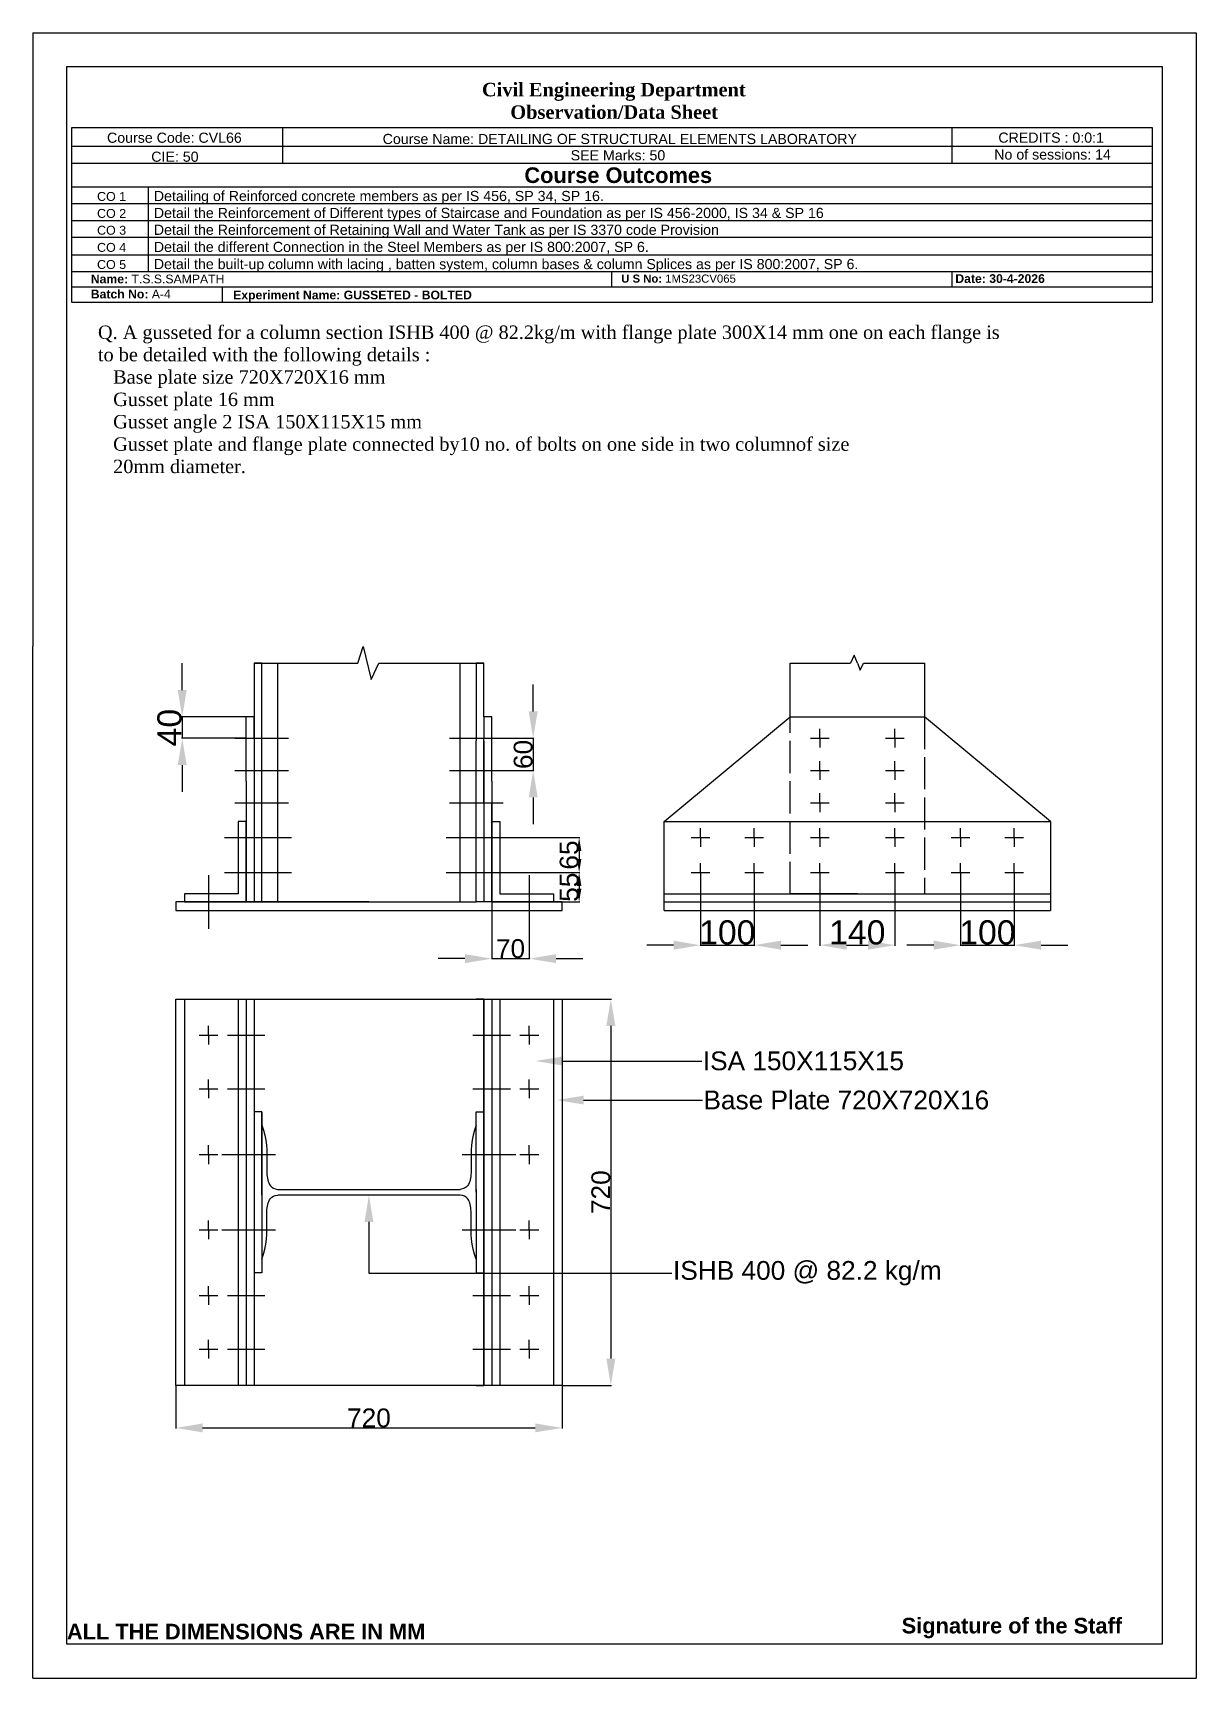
# Model space of a CAD drawing. Header units: millimetres. Extents: x 868 to 41290, y -4185 to 3706.
# Drawn here: x 23402 to 25571, y -2856 to 210 of the extents above; entities that cross this region are included whole.
import ezdxf
from ezdxf import colors
from ezdxf.entities.mleader import LeaderData, LeaderLine
from ezdxf.math import Vec2, Vec3

# ---------------------------------------------------------------- set-up
doc = ezdxf.new("R2010")
doc.units = ezdxf.units.MM
doc.linetypes.add('ACAD_ISO02W100', pattern=[15, 12, -3])
doc.styles.get("Standard").update_dxf_attribs({"font": 'arial.ttf'})
doc.dimstyles.new('ISO-25', dxfattribs={"dimtxt": 25, "dimasz": 10, "dimexe": 1.25, "dimexo": 0.625, "dimtad": 1, "dimdsep": 46, "dimtxsty": 'Standard', "dimcen": 2.5, "dimadec": 0, "dimazin": 0, "dimtfac": 1, "dimtmove": 0, "dimatfit": 3, "dimfxl": 1, "dimarcsym": 0})

msp = doc.modelspace()

# ---------------------------------------------------------------- texts
at = {"attachment_point": 1}
for s, width, gutter_width, insert, char_height in [('\\pxqc;{\\fBookman Old Style|b0|i0|c0|p18;\\H1.16667x;         \\fBookman Old Style|b1|i0|c0|p18;\\H1.14285x;       Civil Engineering Department\\P               Observation/Data Sheet}', 957.77548, 94.298, (23935.762, 116.726), 18.859579), ('Course Code: CVL66', 886.01572, 94.622, (23540.387, 23.945), 18.92438), ('Course Name: DETAILING OF STRUCTURAL ELEMENTS LABORATORY', 886.01572, 94.622, (24054.325, 21.625), 18.92438), ('CREDITS : 0:0:1', 886.01572, 94.622, (25202.24, 24.066), 18.92438), ('CIE: 50', 886.01572, 94.622, (23622.875, -11.421), 18.9244), ('SEE Marks: 50', 886.01572, 94.622, (24404.866, -8.782), 18.92438), ('No of sessions: 14', 886.01572, 94.622, (25194.589, -7.353), 18.92438), ('{\\fArial|b1|i0|c0|p34;Course Outcomes}', 886.01572, 94.622, (24318.528, -40.801), 29.09035), ('CO 1', 778.5525, 83.145, (23521.813, -86.677), 16.6291), ('Detailing of Reinforced concrete members as per IS 456, SP 34, SP 16.', 886.01572, 94.622, (23627.694, -84.662), 18.92438), ('CO 2', 778.5525, 83.145, (23521.813, -118.299), 16.6291), ('Detail the Reinforcement of Different types of Staircase and Foundation as per IS 456-2000, IS 34 & SP 16', 1531.01501, 94.622, (23627.694, -116.285), 18.924377), ('CO 3', 778.5525, 83.145, (23521.813, -149.664), 16.6291), ('Detail the Reinforcement of Retaining Wall and Water Tank as per IS 3370 code Provision', 1334.38706, 94.622, (23627.694, -147.65), 18.92438), ('CO 4', 778.5525, 83.145, (23521.813, -181.595), 16.6291), ('Detail the different Connection in the Steel Members as per IS 800:2007, SP 6.', 1166.06161, 94.622, (23627.694, -179.581), 18.92438), ('CO 5', 778.5525, 83.145, (23521.813, -213.506), 16.6291), ('Detail the built-up column with lacing , batten system, column bases & column Splices as per IS 800:2007, SP 6.', 1571.23437, 94.622, (23627.694, -211.492), 18.924377), ('{\\fArial|b1|i0|c0|p34;Name: }T.S.S.SAMPATH', 886.01572, 94.622, (23510.118, -240.606), 16.2906), ('{\\fArial|b1|i0|c0|p34;U S No: }1MS23CV065', 886.01572, 94.622, (24499.051, -240.544), 15.12698), ('{\\fArial|b1|i0|c0|p34;Date: 30-4-2026}', 886.01572, 94.622, (25121.979, -239.894), 16.2906), ('{\\fArial|b1|i0|c0|p34;Batch No: }A-4', 886.01572, 94.622, (23510.118, -268.707), 16.2906), ('{\\fArial|b1|i0|c0|p34;Experiment Name: GUSSETED - BOLTED}', 886.01572, 94.622, (23775.536, -270.463), 16.2906), ('{\\fBookman Old Style|b0|i0|c0|p18;Q. A gusseted for a column section ISHB 400 @ 82.2kg/m with flange plate 300X14 mm one on each flange is to be detailed with the following details :^J   Base plate size 720X720X16 mm ^J   Gusset plate 16 mm^J   Gusset angle 2 ISA 150X115X15 mm ^J   Gusset plate and flange plate connected by10 no. of bolts on one side in two columnof size ^J   20mm diameter.}', 1687.29439, 12.5, (23523.49, -335.542), 25), ('{\\fArial|b1|i0|c0|p34;ALL THE DIMENSIONS ARE IN MM}', 886.01572, 94.622, (23465.662, -2754.847), 29.09035), ('{\\fArial|b1|i0|c0|p34;Signature of the Staff}', 886.01572, 94.622, (25021.98, -2743.815), 29.09035)]:
    msp.add_mtext_dynamic_manual_height_columns(s, width=width, gutter_width=gutter_width, heights=[0], dxfattribs=dict(at, insert=insert, char_height=char_height))

# ---------------------------------------------------------------- blocks, each defined once
blk = doc.blocks.new('*D13')
at = {"color": 0, "lineweight": -2, "transparency": 16777216}
for p, q in [((24646.8, -1355.4), (24646.8, -1491.5)), ((24746.8, -1355.4), (24746.8, -1491.5)), ((24596.8, -1490.3), (24546.8, -1490.3)), ((24646.8, -1490.3), (24746.8, -1490.3)), ((24796.8, -1490.3), (24846.8, -1490.3))]:
    blk.add_line(p, q, dxfattribs=at)
for points in [[(24596.8, -1481.9), (24596.8, -1498.6), (24646.8, -1490.3)], [(24796.8, -1481.9), (24796.8, -1498.6), (24746.8, -1490.3)]]:
    blk.add_solid(points, dxfattribs=at)
at = {"layer": 'Defpoints', "color": 0, "lineweight": -2, "transparency": 16777216}
for p in [(24646.8, -1354.8), (24746.8, -1354.8), (24746.8, -1490.3)]:
    blk.add_point(p, dxfattribs=at)
at = {"color": 0, "transparency": 16777216, "insert": (24696.8, -1466.7), "char_height": 45, "attachment_point": 5}
blk.add_mtext('100', dxfattribs=at)
blk = doc.blocks.new('*D14')
at = {"color": 0, "lineweight": -2, "transparency": 16777216}
for p, q in [((24869.3, -1355.4), (24869.3, -1491.5)), ((25009.3, -1355.4), (25009.3, -1491.5)), ((24919.3, -1490.3), (24959.3, -1490.3))]:
    blk.add_line(p, q, dxfattribs=at)
for points in [[(24919.3, -1481.9), (24919.3, -1498.6), (24869.3, -1490.3)], [(24959.3, -1481.9), (24959.3, -1498.6), (25009.3, -1490.3)]]:
    blk.add_solid(points, dxfattribs=at)
at = {"layer": 'Defpoints', "color": 0, "lineweight": -2, "transparency": 16777216}
for p in [(24869.3, -1354.8), (25009.3, -1354.8), (25009.3, -1490.3)]:
    blk.add_point(p, dxfattribs=at)
at = {"color": 0, "transparency": 16777216, "insert": (24939.3, -1466.7), "char_height": 45, "attachment_point": 5}
blk.add_mtext('140', dxfattribs=at)
blk = doc.blocks.new('*D15')
at = {"color": 0, "lineweight": -2, "transparency": 16777216}
for p, q in [((25131.8, -1355.4), (25131.8, -1491.5)), ((25231.8, -1355.4), (25231.8, -1491.5)), ((25081.8, -1490.3), (25031.8, -1490.3)), ((25131.8, -1490.3), (25231.8, -1490.3)), ((25281.8, -1490.3), (25331.8, -1490.3))]:
    blk.add_line(p, q, dxfattribs=at)
for points in [[(25081.8, -1481.9), (25081.8, -1498.6), (25131.8, -1490.3)], [(25281.8, -1481.9), (25281.8, -1498.6), (25231.8, -1490.3)]]:
    blk.add_solid(points, dxfattribs=at)
at = {"layer": 'Defpoints', "color": 0, "lineweight": -2, "transparency": 16777216}
for p in [(25131.8, -1354.8), (25231.8, -1354.8), (25231.8, -1490.3)]:
    blk.add_point(p, dxfattribs=at)
at = {"color": 0, "transparency": 16777216, "insert": (25181.8, -1466.7), "char_height": 45, "attachment_point": 5}
blk.add_mtext('100', dxfattribs=at)
blk = doc.blocks.new('*D16')
at = {"color": 0, "lineweight": -2, "transparency": 16777216}
for p, q in [((23680.6, -1014.8), (23680.6, -964.8)), ((23799.1, -1064.8), (23679.3, -1064.8)), ((23680.6, -1064.8), (23680.6, -1104.8)), ((23799.1, -1104.8), (23679.3, -1104.8)), ((23680.6, -1154.8), (23680.6, -1204.8))]:
    blk.add_line(p, q, dxfattribs=at)
for points in [[(23672.2, -1014.8), (23688.9, -1014.8), (23680.6, -1064.8)], [(23672.2, -1154.8), (23688.9, -1154.8), (23680.6, -1104.8)]]:
    blk.add_solid(points, dxfattribs=at)
at = {"layer": 'Defpoints', "color": 0, "lineweight": -2, "transparency": 16777216}
for p in [(23799.7, -1064.8), (23680.6, -1104.8), (23799.7, -1104.8)]:
    blk.add_point(p, dxfattribs=at)
at = {"color": 0, "transparency": 16777216, "insert": (23657, -1084.8), "char_height": 45, "attachment_point": 5, "rotation": 90}
blk.add_mtext('40', dxfattribs=at)
blk = doc.blocks.new('*D17')
at = {"color": 0, "lineweight": -2, "transparency": 16777216}
for p, q in [((24334.9, -1054.8), (24334.9, -1004.8)), ((24258.3, -1104.8), (24336.2, -1104.8)), ((24334.9, -1104.8), (24334.9, -1164.8)), ((24258.3, -1164.8), (24336.2, -1164.8)), ((24334.9, -1214.8), (24334.9, -1264.8))]:
    blk.add_line(p, q, dxfattribs=at)
for points in [[(24326.6, -1054.8), (24343.3, -1054.8), (24334.9, -1104.8)], [(24326.6, -1214.8), (24343.3, -1214.8), (24334.9, -1164.8)]]:
    blk.add_solid(points, dxfattribs=at)
at = {"layer": 'Defpoints', "color": 0, "lineweight": -2, "transparency": 16777216}
for p in [(24257.7, -1104.8), (24257.7, -1164.8), (24334.9, -1164.8)]:
    blk.add_point(p, dxfattribs=at)
at = {"color": 0, "transparency": 16777216, "insert": (24316.4, -1134.8), "char_height": 35, "attachment_point": 5, "rotation": 90}
blk.add_mtext('60', dxfattribs=at)
blk = doc.blocks.new('*D18')
at = {"color": 0, "lineweight": -2, "transparency": 16777216}
for p, q in [((24258.3, -1354.8), (24421.9, -1354.8)), ((24258.3, -1409.8), (24421.9, -1409.8)), ((24420.6, -1379.8), (24420.6, -1384.8))]:
    blk.add_line(p, q, dxfattribs=at)
for points in [[(24416.4, -1379.8), (24424.8, -1379.8), (24420.6, -1354.8)], [(24416.4, -1384.8), (24424.8, -1384.8), (24420.6, -1409.8)]]:
    blk.add_solid(points, dxfattribs=at)
at = {"layer": 'Defpoints', "color": 0, "lineweight": -2, "transparency": 16777216}
for p in [(24257.7, -1354.8), (24257.7, -1409.8), (24420.6, -1409.8)]:
    blk.add_point(p, dxfattribs=at)
at = {"color": 0, "transparency": 16777216, "insert": (24402.2, -1382.3), "char_height": 35, "attachment_point": 5, "rotation": 90}
blk.add_mtext('55', dxfattribs=at)
blk = doc.blocks.new('*D19')
at = {"color": 0, "lineweight": -2, "transparency": 16777216}
for p, q in [((24257.7, -1410.4), (24257.7, -1516.6)), ((24327.7, -1410.4), (24327.7, -1516.6)), ((24207.7, -1515.4), (24157.7, -1515.4)), ((24257.7, -1515.4), (24327.7, -1515.4)), ((24377.7, -1515.4), (24427.7, -1515.4))]:
    blk.add_line(p, q, dxfattribs=at)
for points in [[(24207.7, -1507), (24207.7, -1523.7), (24257.7, -1515.4)], [(24377.7, -1507), (24377.7, -1523.7), (24327.7, -1515.4)]]:
    blk.add_solid(points, dxfattribs=at)
at = {"layer": 'Defpoints', "color": 0, "lineweight": -2, "transparency": 16777216}
for p in [(24257.7, -1409.8), (24327.7, -1409.8), (24327.7, -1515.4)]:
    blk.add_point(p, dxfattribs=at)
at = {"color": 0, "transparency": 16777216, "insert": (24292.7, -1496.9), "char_height": 35, "attachment_point": 5}
blk.add_mtext('70', dxfattribs=at)
blk = doc.blocks.new('*D20')
at = {"color": 0, "lineweight": -2, "transparency": 16777216}
for p, q in [((24273.3, -1289.8), (24421.9, -1289.8)), ((24420.6, -1314.8), (24420.6, -1329.8)), ((24273.3, -1354.8), (24421.9, -1354.8))]:
    blk.add_line(p, q, dxfattribs=at)
for points in [[(24416.4, -1314.8), (24424.8, -1314.8), (24420.6, -1289.8)], [(24416.4, -1329.8), (24424.8, -1329.8), (24420.6, -1354.8)]]:
    blk.add_solid(points, dxfattribs=at)
at = {"layer": 'Defpoints', "color": 0, "lineweight": -2, "transparency": 16777216}
for p in [(24272.7, -1289.8), (24272.7, -1354.8), (24420.6, -1354.8)]:
    blk.add_point(p, dxfattribs=at)
at = {"color": 0, "transparency": 16777216, "insert": (24402.1, -1322.3), "char_height": 35, "attachment_point": 5, "rotation": 90}
blk.add_mtext('65', dxfattribs=at)
blk = doc.blocks.new('*D27')
at = {"color": 0, "lineweight": -2, "transparency": 16777216}
for p, q in [((23668.7, -2311.2), (23668.7, -2391.1)), ((24388.7, -2311.2), (24388.7, -2391.1)), ((23718.7, -2389.9), (24338.7, -2389.9))]:
    blk.add_line(p, q, dxfattribs=at)
for points in [[(23718.7, -2381.5), (23718.7, -2398.2), (23668.7, -2389.9)], [(24338.7, -2381.5), (24338.7, -2398.2), (24388.7, -2389.9)]]:
    blk.add_solid(points, dxfattribs=at)
at = {"layer": 'Defpoints', "color": 0, "lineweight": -2, "transparency": 16777216}
for p in [(23668.7, -2310.6), (24388.7, -2310.6), (24388.7, -2389.9)]:
    blk.add_point(p, dxfattribs=at)
at = {"color": 0, "transparency": 16777216, "insert": (24028.7, -2371.4), "char_height": 35, "attachment_point": 5}
blk.add_mtext('720', dxfattribs=at)
blk = doc.blocks.new('*D28')
at = {"color": 0, "lineweight": -2, "transparency": 16777216}
for p, q in [((24389.3, -1590.6), (24481, -1590.6)), ((24479.7, -1640.6), (24479.7, -2260.6)), ((24389.3, -2310.6), (24481, -2310.6))]:
    blk.add_line(p, q, dxfattribs=at)
for points in [[(24471.4, -1640.6), (24488.1, -1640.6), (24479.7, -1590.6)], [(24471.4, -2260.6), (24488.1, -2260.6), (24479.7, -2310.6)]]:
    blk.add_solid(points, dxfattribs=at)
at = {"layer": 'Defpoints', "color": 0, "lineweight": -2, "transparency": 16777216}
for p in [(24388.7, -1590.6), (24388.7, -2310.6), (24479.7, -2310.6)]:
    blk.add_point(p, dxfattribs=at)
at = {"color": 0, "transparency": 16777216, "insert": (24461.2, -1950.6), "char_height": 35, "attachment_point": 5, "rotation": 90}
blk.add_mtext('720', dxfattribs=at)

# ---------------------------------------------------------------- dimensions: what is measured, and where the dimension line sits
for base, p1, p2, override, picture, middle in [((23680.577, -1104.771), (23799.722, -1064.771), (23799.722, -1104.771), {"dimtxt": 45, "dimasz": 50}, '*D16', (23680.577, -1084.771)), ((24334.937, -1164.771), (24257.722, -1104.771), (24257.722, -1164.771), {"dimtxt": 35, "dimasz": 50}, '*D17', (24334.937, -1134.771))]:
    dim = msp.add_linear_dim(base=base, p1=p1, p2=p2, angle=90, dimstyle='ISO-25', override=override)
    dim.commit()
    dim.dimension.update_dxf_attribs({"geometry": picture, "text_midpoint": middle, "dimtype": 160})
for base, p1, p2, override, picture, middle in [((24420.611, -1354.771), (24272.722, -1289.771), (24272.722, -1354.771), {"dimtxt": 35, "dimasz": 25}, '*D20', (24402.116, -1322.271)), ((24420.611, -1409.771), (24257.722, -1354.771), (24257.722, -1409.771), {"dimtxt": 35, "dimasz": 25}, '*D18', (24402.188, -1382.271)), ((24479.717, -2310.585), (24388.722, -1590.585), (24388.722, -2310.585), {"dimtxt": 35, "dimasz": 50}, '*D28', (24461.222, -1950.585))]:
    dim = msp.add_linear_dim(base=base, p1=p1, p2=p2, angle=90, dimstyle='ISO-25', override=override)
    dim.commit()
    dim.dimension.update_dxf_attribs({"geometry": picture, "text_midpoint": middle})
for base, p1, p2, override, picture, middle in [((24746.828, -1490.251), (24646.828, -1354.771), (24746.828, -1354.771), {"dimtxt": 45, "dimasz": 50}, '*D13', (24696.828, -1466.65)), ((25009.328, -1490.251), (24869.328, -1354.771), (25009.328, -1354.771), {"dimtxt": 45, "dimasz": 50}, '*D14', (24939.328, -1466.65)), ((25231.828, -1490.251), (25131.828, -1354.771), (25231.828, -1354.771), {"dimtxt": 45, "dimasz": 50}, '*D15', (25181.828, -1466.65)), ((24327.722, -1515.367), (24257.722, -1409.771), (24327.722, -1409.771), {"dimtxt": 35, "dimasz": 50}, '*D19', (24292.722, -1496.872)), ((24388.722, -2389.859), (23668.722, -2310.585), (24388.722, -2310.585), {"dimtxt": 35, "dimasz": 50}, '*D27', (24028.722, -2371.364))]:
    dim = msp.add_linear_dim(base=base, p1=p1, p2=p2, dimstyle='ISO-25', override=override)
    dim.commit()
    dim.dimension.update_dxf_attribs({"geometry": picture, "text_midpoint": middle})

# ---------------------------------------------------------------- linework, layer by layer
for p, q in [((23402.165, 209.795), (25570.916, 209.795)), ((23402.165, 209.795), (23402.165, -932.986)), ((25570.916, 209.795), (25570.916, -2856.115)), ((23867.271, 33.757), (23867.271, -33.411)), ((25115.753, 33.757), (25115.753, -33.411)), ((23474.979, -1.113), (25489.082, -1.113)), ((25489.082, -33.411), (23474.979, -33.411)), ((23474.979, -76.771), (25489.082, -76.771)), ((23617.356, -76.771), (23617.356, -108.901)), ((25489.082, -108.901), (23474.979, -108.901)), ((23617.356, -108.901), (23617.356, -140.016)), ((23474.979, -140.016), (25489.082, -140.016)), ((23617.356, -140.016), (23617.356, -171.63)), ((25489.082, -171.63), (23474.979, -171.63)), ((23617.356, -171.63), (23617.356, -203.878)), ((23474.979, -203.878), (25489.082, -203.878)), ((23617.356, -203.878), (23617.356, -235.453)), ((25489.082, -235.453), (23474.979, -235.453)), ((24481.872, -263.645), (24481.872, -235.453)), ((25116.279, -263.645), (25116.279, -235.453)), ((23474.979, -263.645), (25489.082, -263.645)), ((23755.433, -292.376), (23755.433, -263.645)), ((23402.165, -2856.115), (23402.165, -932.986)), ((24007.853, -964.771), (24018.134, -933.961)), ((24018.134, -933.961), (24032.607, -995.068)), ((24933.132, -949.584), (24926.342, -964.771)), ((24939.328, -964.771), (24933.132, -949.584)), ((23828.722, -964.771), (23814.722, -964.771)), ((23814.722, -964.771), (23814.722, -1109.771)), ((23814.722, -964.771), (24007.853, -964.771)), ((23828.722, -1109.771), (23828.722, -964.771)), ((23858.622, -1109.771), (23858.622, -964.771)), ((24032.607, -995.068), (24047.371, -964.771)), ((24047.371, -964.771), (24242.722, -964.771)), ((24198.822, -1009.771), (24198.822, -964.771)), ((24242.722, -964.771), (24228.722, -964.771)), ((24228.722, -964.771), (24228.722, -1109.771)), ((24242.722, -1064.771), (24242.722, -964.771)), ((24814.328, -1064.771), (24814.328, -964.771)), ((24814.328, -964.771), (24926.342, -964.771)), ((24939.328, -964.771), (24944.724, -977.998)), ((24944.724, -977.998), (24950.643, -964.771)), ((24950.643, -964.771), (25064.328, -964.771)), ((25064.328, -964.771), (25064.328, -1064.771)), ((24198.822, -1109.771), (24198.822, -1009.771)), ((23799.722, -1184.771), (23799.722, -1064.771)), ((23814.722, -1064.771), (23799.722, -1064.771)), ((23814.722, -1104.771), (23814.722, -1064.771)), ((23828.722, -1064.771), (23828.722, -1064.771)), ((24242.722, -1064.771), (24242.722, -1104.771)), ((24257.722, -1064.771), (24242.722, -1064.771)), ((24257.722, -1104.771), (24257.722, -1064.771)), ((24257.722, -1104.771), (24257.722, -1064.771)), ((24579.328, -1259.771), (24814.328, -1064.771)), ((24814.328, -1064.771), (25064.328, -1064.771)), ((25299.328, -1259.771), (25064.328, -1064.771)), ((24869.328, -1104.369), (24869.328, -1086.869)), ((25009.328, -1104.369), (25009.328, -1086.869)), ((23778.722, -1104.771), (23878.722, -1104.771)), ((23814.722, -1109.771), (23814.722, -1409.771)), ((23814.722, -1109.771), (23814.722, -1184.771)), ((23828.722, -1409.771), (23828.722, -1109.771)), ((23858.622, -1409.771), (23858.622, -1109.771)), ((24178.722, -1104.771), (24278.722, -1104.771)), ((24198.822, -1409.771), (24198.822, -1109.771)), ((24228.722, -1409.771), (24228.722, -1109.771)), ((24242.722, -1164.771), (24242.722, -1104.771)), ((24242.722, -1109.771), (24242.722, -1409.771)), ((24242.722, -1109.771), (24242.722, -1184.771)), ((24257.722, -1184.771), (24257.722, -1104.771)), ((24851.828, -1104.369), (24886.828, -1104.369)), ((24869.328, -1104.369), (24869.328, -1121.869)), ((24991.828, -1104.369), (25026.828, -1104.369)), ((25009.328, -1104.369), (25009.328, -1121.869)), ((23778.722, -1164.771), (23878.722, -1164.771)), ((23828.722, -1224.771), (23828.722, -1164.771)), ((24178.722, -1164.771), (24278.722, -1164.771)), ((24242.722, -1224.771), (24242.722, -1164.771)), ((24851.828, -1164.771), (24886.828, -1164.771)), ((24869.328, -1164.771), (24869.328, -1147.271)), ((24869.328, -1164.771), (24869.328, -1182.271)), ((24991.828, -1164.771), (25026.828, -1164.771)), ((25009.328, -1164.771), (25009.328, -1147.271)), ((25009.328, -1164.771), (25009.328, -1182.271)), ((23799.722, -1184.771), (23799.722, -1409.771)), ((23799.722, -1184.771), (23799.722, -1224.771)), ((24257.722, -1184.771), (24257.722, -1409.771)), ((23778.722, -1224.771), (23878.722, -1224.771)), ((23828.722, -1289.771), (23828.722, -1224.771)), ((24178.722, -1224.771), (24278.722, -1224.771)), ((24257.722, -1289.771), (24257.722, -1224.771)), ((24851.828, -1224.771), (24886.828, -1224.771)), ((24869.328, -1224.771), (24869.328, -1207.271)), ((24869.328, -1224.771), (24869.328, -1242.271)), ((24991.828, -1224.771), (25026.828, -1224.771)), ((25009.328, -1224.771), (25009.328, -1207.271)), ((25009.328, -1224.771), (25009.328, -1242.271)), ((23799.722, -1259.771), (23784.722, -1259.771)), ((23784.722, -1259.771), (23784.722, -1394.771)), ((23799.722, -1409.771), (23799.722, -1259.771)), ((24257.722, -1409.771), (24257.722, -1259.771)), ((24257.722, -1259.771), (24272.722, -1259.771)), ((24272.722, -1259.771), (24272.722, -1394.771)), ((24579.328, -1394.771), (24579.328, -1259.771)), ((24579.328, -1259.771), (25299.328, -1259.771)), ((24646.828, -1289.771), (24646.828, -1272.271)), ((24746.828, -1289.771), (24746.828, -1272.271)), ((24869.328, -1289.771), (24869.328, -1272.271)), ((25009.328, -1289.771), (25009.328, -1272.271)), ((25131.828, -1289.771), (25131.828, -1272.271)), ((25231.828, -1289.771), (25231.828, -1272.271)), ((25299.328, -1259.771), (25299.328, -1394.771)), ((23759.622, -1289.771), (23884.622, -1289.771)), ((23799.722, -1354.771), (23799.722, -1289.771)), ((24172.822, -1289.771), (24297.822, -1289.771)), ((24257.722, -1354.771), (24257.722, -1289.771)), ((24629.328, -1289.771), (24664.328, -1289.771)), ((24646.828, -1289.771), (24646.828, -1307.271)), ((24729.328, -1289.771), (24764.328, -1289.771)), ((24746.828, -1289.771), (24746.828, -1307.271)), ((24851.828, -1289.771), (24886.828, -1289.771)), ((24869.328, -1289.771), (24869.328, -1307.271)), ((24991.828, -1289.771), (25026.828, -1289.771)), ((25009.328, -1289.771), (25009.328, -1307.271)), ((25114.328, -1289.771), (25149.328, -1289.771)), ((25131.828, -1289.771), (25131.828, -1307.271)), ((25214.328, -1289.771), (25249.328, -1289.771)), ((25231.828, -1289.771), (25231.828, -1307.271)), ((24646.828, -1354.771), (24646.828, -1337.271)), ((24746.828, -1354.771), (24746.828, -1337.271)), ((24869.328, -1354.771), (24869.328, -1337.271)), ((25009.328, -1354.771), (25009.328, -1337.271)), ((25131.828, -1354.771), (25131.828, -1337.271)), ((25231.828, -1354.771), (25231.828, -1337.271)), ((23729.722, -1359.771), (23729.722, -1459.771)), ((23759.622, -1354.771), (23884.622, -1354.771)), ((23799.722, -1409.771), (23799.722, -1354.771)), ((24172.822, -1354.771), (24297.822, -1354.771)), ((24257.722, -1409.771), (24257.722, -1354.771)), ((24257.722, -1409.771), (24257.722, -1354.771)), ((24327.722, -1359.771), (24327.722, -1459.771)), ((24629.328, -1354.771), (24664.328, -1354.771)), ((24646.828, -1354.771), (24646.828, -1372.271)), ((24729.328, -1354.771), (24764.328, -1354.771)), ((24746.828, -1354.771), (24746.828, -1372.271)), ((24851.828, -1354.771), (24886.828, -1354.771)), ((24869.328, -1354.771), (24869.328, -1372.271)), ((24991.828, -1354.771), (25026.828, -1354.771)), ((25009.328, -1354.771), (25009.328, -1372.271)), ((25114.328, -1354.771), (25149.328, -1354.771)), ((25131.828, -1354.771), (25131.828, -1372.271)), ((25214.328, -1354.771), (25249.328, -1354.771)), ((25231.828, -1354.771), (25231.828, -1372.271)), ((24028.722, -1409.771), (23668.722, -1409.771)), ((23668.722, -1409.771), (23668.722, -1425.771)), ((23784.722, -1394.771), (23684.722, -1394.771)), ((23684.722, -1394.771), (23684.722, -1409.771)), ((23684.722, -1409.771), (23799.722, -1409.771)), ((23799.722, -1409.771), (23729.722, -1409.771)), ((23784.722, -1409.771), (23799.722, -1409.771)), ((23799.722, -1409.771), (23799.722, -1394.771)), ((23799.722, -1409.771), (23814.722, -1409.771)), ((23814.722, -1409.771), (23828.722, -1409.771)), ((23828.722, -1409.771), (24228.722, -1409.771)), ((24242.722, -1409.771), (24228.722, -1409.771)), ((24257.722, -1409.771), (24242.722, -1409.771)), ((24257.722, -1409.771), (24257.722, -1394.771)), ((24388.722, -1409.771), (24257.722, -1409.771)), ((24272.722, -1409.771), (24257.722, -1409.771)), ((24372.722, -1409.771), (24257.722, -1409.771)), ((24257.722, -1409.771), (24327.722, -1409.771)), ((24272.722, -1394.771), (24372.722, -1394.771)), ((24372.722, -1394.771), (24372.722, -1409.771)), ((24388.722, -1425.771), (24388.722, -1409.771)), ((24579.328, -1409.771), (24579.328, -1394.771)), ((24579.328, -1394.771), (25299.328, -1394.771)), ((24579.328, -1425.771), (24579.328, -1409.771)), ((24579.328, -1409.771), (25299.328, -1409.771)), ((24939.328, -1394.771), (24814.328, -1394.771)), ((24876.828, -1394.771), (25001.828, -1394.771)), ((24939.328, -1394.771), (25064.328, -1394.771)), ((25299.328, -1394.771), (25299.328, -1409.771)), ((25299.328, -1409.771), (25299.328, -1425.771)), ((23668.722, -1425.771), (24388.722, -1425.771)), ((24579.328, -1425.771), (25299.328, -1425.771)), ((23668.722, -1590.585), (24388.722, -1590.585)), ((23668.722, -2310.585), (23668.722, -1590.585)), ((23684.722, -1590.585), (23684.722, -2310.585)), ((23784.722, -1590.585), (23784.722, -2310.585)), ((23799.722, -1590.585), (23799.722, -2310.585)), ((23814.722, -1590.585), (23814.722, -2310.585)), ((23814.722, -1590.585), (23828.722, -1590.585)), ((24228.722, -1590.585), (24242.722, -1590.585)), ((24242.722, -1590.585), (24228.722, -1590.585)), ((24242.722, -1590.585), (24242.722, -2310.585)), ((24242.722, -2310.585), (24242.722, -1590.585)), ((24257.722, -1590.585), (24257.722, -2310.585)), ((24257.722, -1590.585), (24257.722, -1658.085)), ((24272.722, -1590.585), (24272.722, -2310.585)), ((24372.722, -1590.585), (24372.722, -2310.585)), ((24388.722, -1590.585), (24388.722, -2310.585)), ((23729.722, -1658.085), (23729.722, -1640.585)), ((24327.722, -1658.085), (24327.722, -1640.585)), ((23712.222, -1658.085), (23747.222, -1658.085)), ((23729.722, -1658.085), (23729.722, -1675.585)), ((23764.722, -1658.085), (23834.722, -1658.085)), ((24222.722, -1658.085), (24292.722, -1658.085)), ((24257.722, -1658.085), (24257.722, -1758.085)), ((24310.222, -1658.085), (24345.222, -1658.085)), ((24327.722, -1658.085), (24327.722, -1675.585)), ((23729.722, -1758.085), (23729.722, -1740.585)), ((24327.722, -1758.085), (24327.722, -1740.585)), ((23712.222, -1758.085), (23747.222, -1758.085)), ((23729.722, -1758.085), (23729.722, -1775.585)), ((23764.722, -1758.085), (23834.722, -1758.085)), ((24222.722, -1758.085), (24292.722, -1758.085)), ((24257.722, -1758.085), (24257.722, -1880.585)), ((24310.222, -1758.085), (24345.222, -1758.085)), ((24327.722, -1758.085), (24327.722, -1775.585)), ((23828.722, -1800.585), (23814.722, -1800.585)), ((23828.722, -1800.585), (23828.722, -2100.585)), ((23828.722, -1950.585), (23828.722, -1800.585)), ((24228.722, -1950.585), (24228.722, -1800.585)), ((24228.722, -1950.585), (24228.722, -1800.585)), ((24228.722, -1800.585), (24242.722, -1800.585)), ((23828.722, -1950.585), (23828.722, -1825.585)), ((24228.722, -1950.585), (24228.722, -1825.585)), ((23729.722, -1880.585), (23729.722, -1863.085)), ((24327.722, -1880.585), (24327.722, -1863.085)), ((23712.222, -1880.585), (23747.222, -1880.585)), ((23729.722, -1880.585), (23729.722, -1898.085)), ((23754.722, -1880.585), (23854.722, -1880.585)), ((24202.722, -1880.585), (24302.722, -1880.585)), ((24310.222, -1880.585), (24345.222, -1880.585)), ((24327.722, -1880.585), (24327.722, -1898.085)), ((23828.722, -1950.585), (23828.722, -1945.285)), ((23828.722, -1955.885), (23828.722, -1945.285)), ((23828.722, -1950.585), (23828.722, -2075.585)), ((23828.722, -1950.585), (23828.722, -2100.585)), ((23828.722, -1955.885), (23828.722, -2013.085)), ((23858.622, -1945.285), (24198.822, -1945.285)), ((24198.822, -1955.885), (23858.622, -1955.885)), ((24228.722, -1945.285), (24228.722, -1955.885)), ((24228.722, -1950.585), (24228.722, -2100.585)), ((24228.722, -1950.585), (24228.722, -2100.585)), ((24228.722, -1950.585), (24228.722, -2075.585)), ((23712.222, -2020.585), (23747.222, -2020.585)), ((23729.722, -2020.585), (23729.722, -2003.085)), ((23729.722, -2020.585), (23729.722, -2038.085)), ((23754.722, -2020.585), (23854.722, -2020.585)), ((24202.722, -2020.585), (24302.722, -2020.585)), ((24310.222, -2020.585), (24345.222, -2020.585)), ((24327.722, -2020.585), (24327.722, -2003.085)), ((24327.722, -2020.585), (24327.722, -2038.085)), ((23828.722, -2100.585), (23814.722, -2100.585)), ((24228.722, -2100.585), (24242.722, -2100.585)), ((23712.222, -2143.085), (23747.222, -2143.085)), ((23729.722, -2143.085), (23729.722, -2125.585)), ((23729.722, -2143.085), (23729.722, -2160.585)), ((23764.722, -2143.085), (23834.722, -2143.085)), ((24222.722, -2143.085), (24292.722, -2143.085)), ((24310.222, -2143.085), (24345.222, -2143.085)), ((24327.722, -2143.085), (24327.722, -2125.585)), ((24327.722, -2143.085), (24327.722, -2160.585)), ((23729.722, -2243.085), (23729.722, -2225.585)), ((24327.722, -2243.085), (24327.722, -2225.585)), ((23712.222, -2243.085), (23747.222, -2243.085)), ((23729.722, -2243.085), (23729.722, -2260.585)), ((23764.722, -2243.085), (23834.722, -2243.085)), ((24222.722, -2243.085), (24292.722, -2243.085)), ((24310.222, -2243.085), (24345.222, -2243.085)), ((24327.722, -2243.085), (24327.722, -2260.585)), ((24388.722, -2310.585), (23668.722, -2310.585)), ((24228.722, -2310.585), (24242.722, -2310.585)), ((23402.165, -2856.115), (24762.541, -2856.115)), ((24762.541, -2856.115), (25570.916, -2856.115))]:
    msp.add_line(p, q)
at = {"linetype": 'ACAD_ISO02W100', "ltscale": 5}
for p, q in [((24814.328, -1394.771), (24814.328, -1064.771)), ((25064.328, -1064.771), (25064.328, -1394.771))]:
    msp.add_line(p, q, dxfattribs=at)
for points in [[(23465.662, 147.102), (25507.802, 147.102), (25507.802, -2792.985), (23465.662, -2792.985)], [(23474.979, 33.757), (25489.082, 33.757), (25489.082, -292.376), (23474.979, -292.376)]]:
    msp.add_lwpolyline(points, close=True)
for points in [[(23828.722, -1825.585), (23832.108, -1834.876), (23834.606, -1844.279), (23836.347, -1853.644), (23837.462, -1862.824), (23838.083, -1871.669), (23838.341, -1880.031), (23838.365, -1887.76), (23838.288, -1894.708), (23838.222, -1900.771), (23838.202, -1906.027), (23838.247, -1910.598), (23838.372, -1914.608), (23838.597, -1918.177), (23838.938, -1921.43), (23839.412, -1924.489), (23840.036, -1927.476), (23840.841, -1930.479), (23841.903, -1933.442), (23843.309, -1936.274), (23845.15, -1938.885), (23847.513, -1941.182), (23850.487, -1943.075), (23854.161, -1944.473), (23858.622, -1945.285)], [(24228.722, -1825.585), (24225.337, -1834.876), (24222.839, -1844.279), (24221.098, -1853.644), (24219.983, -1862.824), (24219.362, -1871.669), (24219.104, -1880.031), (24219.08, -1887.76), (24219.157, -1894.708), (24219.223, -1900.771), (24219.243, -1906.027), (24219.198, -1910.598), (24219.073, -1914.608), (24218.848, -1918.177), (24218.507, -1921.43), (24218.033, -1924.489), (24217.408, -1927.476), (24216.604, -1930.479), (24215.542, -1933.442), (24214.136, -1936.274), (24212.295, -1938.885), (24209.932, -1941.182), (24206.958, -1943.075), (24203.284, -1944.473), (24198.822, -1945.285)], [(23828.722, -2075.585), (23832.108, -2066.294), (23834.606, -2056.891), (23836.347, -2047.526), (23837.462, -2038.346), (23838.083, -2029.501), (23838.341, -2021.139), (23838.365, -2013.41), (23838.288, -2006.462), (23838.222, -2000.399), (23838.202, -1995.143), (23838.247, -1990.571), (23838.372, -1986.562), (23838.597, -1982.993), (23838.938, -1979.74), (23839.412, -1976.681), (23840.036, -1973.693), (23840.841, -1970.691), (23841.903, -1967.728), (23843.309, -1964.895), (23845.15, -1962.285), (23847.513, -1959.988), (23850.487, -1958.095), (23854.161, -1956.697), (23858.622, -1955.885)], [(24228.722, -2075.585), (24225.337, -2066.294), (24222.839, -2056.891), (24221.098, -2047.526), (24219.983, -2038.346), (24219.362, -2029.501), (24219.104, -2021.139), (24219.08, -2013.41), (24219.157, -2006.462), (24219.223, -2000.399), (24219.243, -1995.143), (24219.198, -1990.571), (24219.073, -1986.562), (24218.848, -1982.993), (24218.507, -1979.74), (24218.033, -1976.681), (24217.408, -1973.693), (24216.604, -1970.691), (24215.542, -1967.728), (24214.136, -1964.895), (24212.295, -1962.285), (24209.932, -1959.988), (24206.958, -1958.095), (24203.284, -1956.697), (24198.822, -1955.885)]]:
    msp.add_lwpolyline(points)

msp.set_redraw_order([(e.dxf.handle, doc.entitydb.next_handle()) for e in msp.query("TEXT MTEXT ATTDEF DIMENSION ARC_DIMENSION")])  # texts and dimensions are drawn at this point

# ---------------------------------------------------------------- leaders
ml = msp.add_multileader_mtext('Standard')
ml.set_content('ISA 150X115X15', color=256)
ml.set_leader_properties()
ml.build(insert=Vec2(0, 0))
ml.multileader.update_dxf_attribs({"dogleg_length": 29.753, "arrow_head_size": 50})
ctx = ml.context
ctx.base_point, ctx.char_height, ctx.arrow_head_size, ctx.plane_origin = Vec3(24649.189, -1706.146), 35, 50, Vec3(24338.847, -1706.146)
notes = []
notes.append((ctx, [(0, (1, 1, 0), (24619.436, -1706.146), (1, 0), 29.753, [(0, [(24338.847, -1706.146)], 0, [])])]))
ctx.mtext.insert, ctx.mtext.flow_direction = Vec3(24651.189, -1688.348), 5
ml = msp.add_multileader_mtext('Standard')
ml.set_content('Base Plate 720X720X16', color=256)
ml.set_leader_properties()
ml.build(insert=Vec2(0, 0))
ml.multileader.update_dxf_attribs({"dogleg_length": 29.753, "arrow_head_size": 50})
ctx = ml.context
ctx.base_point, ctx.char_height, ctx.arrow_head_size, ctx.plane_origin = Vec3(24650.417, -1778.96), 35, 50, Vec3(24378.872, -1778.96)
notes.append((ctx, [(0, (1, 1, 0), (24620.664, -1778.96), (1, 0), 29.753, [(0, [(24378.872, -1778.96)], 0, [])])]))
ctx.mtext.insert, ctx.mtext.flow_direction = Vec3(24652.417, -1761.162), 5
ml = msp.add_multileader_mtext('Standard')
ml.set_content('ISHB 400 @ 82.2 kg/m', color=256)
ml.set_leader_properties()
ml.build(insert=Vec2(0, 0))
ml.multileader.update_dxf_attribs({"dogleg_length": 29.753, "arrow_head_size": 50})
ctx = ml.context
ctx.base_point, ctx.char_height, ctx.arrow_head_size, ctx.plane_origin = Vec3(24593.671, -2101.57), 35, 50, Vec3(24028.722, -1955.885)
notes.append((ctx, [(0, (1, 1, 0), (24028.722, -2101.57), (1, 0), 564.948, [(0, [(24028.722, -1955.885)], 0, [])])]))
ctx.mtext.insert, ctx.mtext.flow_direction = Vec3(24595.671, -2078.925), 5
for ctx, leaders in notes:
    for number, flags, end, landing, length, lines in leaders:
        leader = LeaderData()
        leader.index, (leader.has_last_leader_line, leader.has_dogleg_vector, leader.attachment_direction) = number, flags
        leader.last_leader_point, leader.dogleg_vector, leader.dogleg_length = Vec3(end), Vec3(landing), length
        for number, points, colour, breaks in lines:
            line = LeaderLine()
            line.index, line.vertices, line.color, line.breaks = number, Vec3.list(points), colors.encode_raw_color(colour), breaks
            leader.lines.append(line)
        ctx.leaders.append(leader)

doc.saveas('drawing.dxf')
